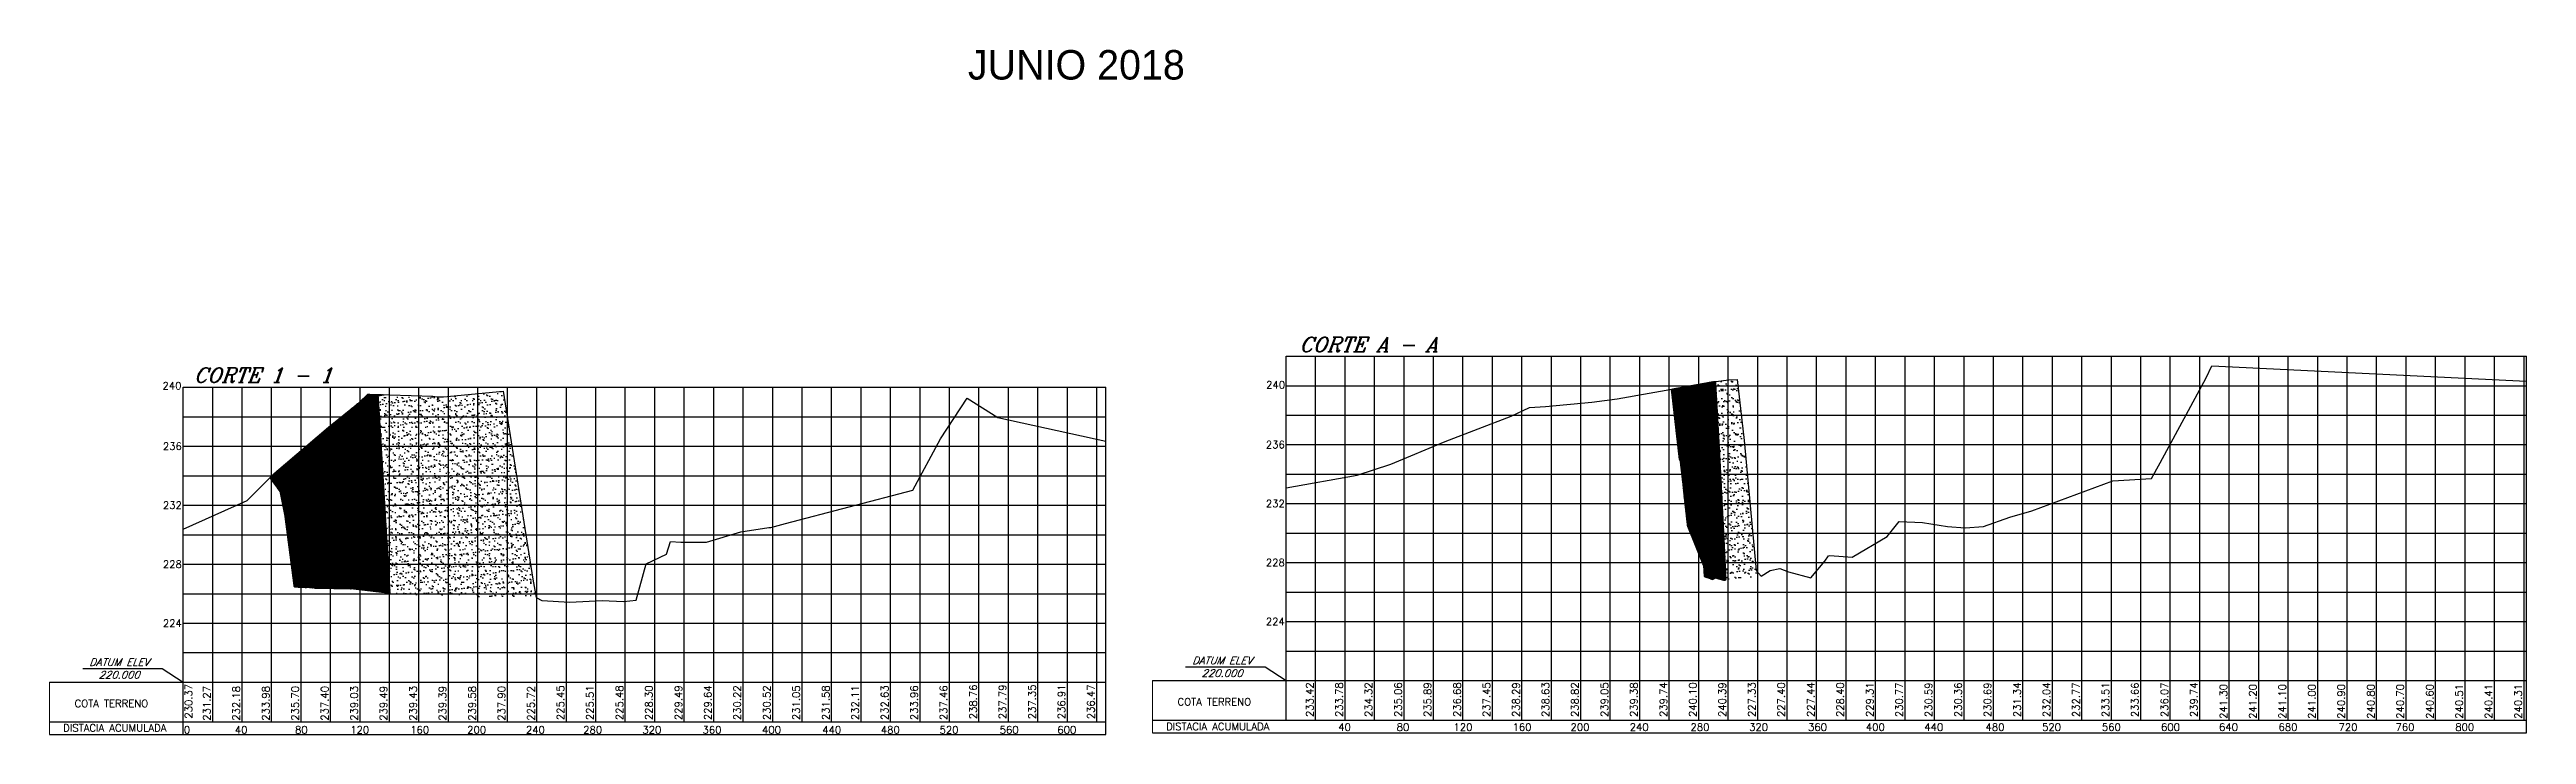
# Model space of a CAD drawing. Header units: metres. Extents: x 708931 to 723899, y 5405153 to 5413472.
# Drawn here: x 715512 to 717193, y 5407401 to 5407866 of the extents above; entities that cross this region are included whole.
import ezdxf
from ezdxf.enums import TextEntityAlignment as Align

# ---------------------------------------------------------------- set-up
doc = ezdxf.new("R2010")
doc.units = ezdxf.units.M
doc.header["$LTSCALE"] = 12.7
doc.header["$MEASUREMENT"] = 0
for name, color, linetype in [('EROSION-2018', 34, 'Continuous'), ('PBASE', 7, 'Continuous'), ('PEGCT', 7, 'Continuous'), ('PGRID', 250, 'Continuous'), ('PGRIDT', 7, 'Continuous'), ('texto', 7, 'Continuous')]:
    doc.layers.add(name, color=color, linetype=linetype)
doc.layers.add('FORMATO', color=7, linetype='Continuous', lineweight=13)
doc.styles.add('5mm', font='simplex', dxfattribs={"height": 2.5})
doc.styles.add('C10O', font='complex', dxfattribs={"oblique": 20, "height": 4.167})
pattern_1 = [(45, (0, 0), (-0.0883883476483, 0.0883883476483), [])]

msp = doc.modelspace()

# ---------------------------------------------------------------- texts
at = {"style": 'C10O', "oblique": 20}
for s, p in [('CORTE A - A', (716407.1, 5407660.9)), ('CORTE 1 - 1', (715656.9, 5407640.1))]:
    msp.add_text(s, height=10, dxfattribs=at).set_placement(p, align=Align.CENTER)
at = {"layer": 'PEGCT', "style": '5mm'}
for s, p in [('230.37', (715610.5, 5407423.9)), ('231.27', (715622.8, 5407422.5)), ('232.18', (715642.8, 5407422.5)), ('233.98', (715662.8, 5407422.5)), ('235.70', (715682.8, 5407422.5)), ('237.40', (715702.8, 5407422.5)), ('239.03', (715722.8, 5407422.5)), ('239.49', (715742.8, 5407422.5)), ('239.43', (715762.8, 5407422.5)), ('239.39', (715782.8, 5407422.5)), ('239.58', (715802.8, 5407422.5)), ('237.90', (715822.8, 5407422.5)), ('225.72', (715842.8, 5407422.5)), ('225.45', (715862.8, 5407422.9)), ('225.51', (715882.8, 5407422.9)), ('225.48', (715902.8, 5407422.9)), ('228.30', (715922.8, 5407422.9)), ('229.49', (715942.8, 5407422.9)), ('229.64', (715962.8, 5407422.9)), ('230.22', (715982.8, 5407422.9)), ('230.52', (716002.8, 5407422.9)), ('231.05', (716022.8, 5407422.9)), ('231.58', (716042.8, 5407422.9)), ('232.11', (716062.8, 5407422.9)), ('232.63', (716082.8, 5407422.9)), ('233.96', (716102.8, 5407422.9)), ('237.46', (716122.8, 5407422.9)), ('238.76', (716142.8, 5407423.5)), ('237.79', (716162.8, 5407423.5)), ('237.35', (716182.8, 5407423.5)), ('236.91', (716202.8, 5407423.5)), ('236.47', (716222.8, 5407423.5)), ('233.42', (716371.2, 5407425)), ('233.78', (716391.2, 5407425)), ('234.32', (716411.2, 5407425)), ('235.06', (716431.2, 5407425)), ('235.89', (716451.2, 5407425)), ('236.68', (716471.2, 5407425)), ('237.45', (716491.2, 5407425)), ('238.29', (716511.2, 5407425)), ('238.63', (716531.2, 5407425)), ('238.82', (716551.2, 5407425)), ('239.05', (716571.2, 5407425)), ('239.38', (716591.2, 5407425)), ('239.74', (716611.2, 5407425)), ('240.10', (716631.2, 5407425)), ('240.39', (716651.2, 5407425)), ('227.33', (716671.2, 5407425)), ('227.40', (716691.2, 5407425)), ('227.44', (716711.2, 5407425)), ('228.40', (716731.2, 5407425)), ('229.31', (716751.2, 5407425)), ('230.77', (716771.2, 5407424.9)), ('230.59', (716791.2, 5407424.9)), ('230.36', (716811.2, 5407424.9)), ('230.69', (716831.2, 5407424.9)), ('231.34', (716851.2, 5407424.9)), ('232.04', (716871.2, 5407424.9)), ('232.77', (716891.2, 5407424.9)), ('233.51', (716911.2, 5407424.9)), ('233.66', (716931.2, 5407424.9)), ('236.07', (716951.2, 5407424.9)), ('239.74', (716971.2, 5407424.9)), ('241.30', (716991.2, 5407423.8)), ('241.20', (717011.2, 5407423.8)), ('241.10', (717031.2, 5407423.8)), ('241.00', (717051.2, 5407423.8)), ('240.90', (717071.2, 5407423.8)), ('240.80', (717091.2, 5407423.8)), ('240.70', (717111.2, 5407423.8)), ('240.60', (717131.2, 5407423.8)), ('240.51', (717151.2, 5407423.8)), ('240.41', (717171.2, 5407423.8)), ('240.31', (717191.2, 5407423.8))]:
    msp.add_text(s, height=5, rotation=90, dxfattribs=at).set_placement(p, align=Align.BOTTOM_CENTER)
for s, p in [('COTA TERRENO', (715554.1, 5407422.4)), ('COTA TERRENO', (716302.5, 5407423.5)), ('DISTACIA ACUMULADA', (715556.4, 5407405.8)), ('0', (715605.4, 5407404.5)), ('40', (715642.1, 5407404.5)), ('80', (715683, 5407404.5)), ('120', (715722.6, 5407404.5)), ('160', (715763.3, 5407404.5)), ('200', (715801.9, 5407404.5)), ('240', (715841.8, 5407404.5)), ('280', (715880.7, 5407404.5)), ('320', (715920.8, 5407404.5)), ('360', (715961.6, 5407404.5)), ('400', (716002, 5407404.5)), ('440', (716042.9, 5407404.5)), ('480', (716082.6, 5407404.5)), ('520', (716122.5, 5407404.5)), ('560', (716163.3, 5407404.5)), ('600', (716202.4, 5407404.5)), ('DISTACIA ACUMULADA', (716304.8, 5407406.8)), ('40', (716390.9, 5407406.4)), ('80', (716430.5, 5407406.4)), ('120', (716471.2, 5407406.4)), ('160', (716511.3, 5407406.4)), ('200', (716550.6, 5407406.4)), ('240', (716590.8, 5407406.4)), ('280', (716632, 5407406.4)), ('320', (716671.8, 5407406.4)), ('360', (716711.8, 5407406.4)), ('400', (716751, 5407406.4)), ('440', (716790.7, 5407406.4)), ('480', (716832.2, 5407406.4)), ('520', (716870.6, 5407406.4)), ('560', (716911.2, 5407406.4)), ('600', (716951.3, 5407406.4)), ('640', (716990.7, 5407406.4)), ('680', (717031, 5407406.4)), ('720', (717071.8, 5407406.4)), ('760', (717110.4, 5407406.4)), ('800', (717151, 5407406.4))]:
    msp.add_text(s, height=5, dxfattribs=at).set_placement(p, align=Align.MIDDLE_CENTER)
at = {"layer": 'PGRIDT', "style": '5mm'}
for s, p in [('240', (715601.6, 5407638)), ('240', (716350.5, 5407638.6)), ('236', (715601.9, 5407596.9)), ('236', (716350.3, 5407598)), ('232', (715601.9, 5407556.9)), ('232', (716350.3, 5407558)), ('228', (715601.9, 5407516.9)), ('228', (716350.3, 5407518)), ('224', (715601.9, 5407476.9)), ('224', (716350.3, 5407478))]:
    msp.add_text(s, height=5, dxfattribs=at).set_placement(p, align=Align.MIDDLE_RIGHT)
at = {"layer": 'texto', "color": 2, "insert": (716135.3, 5407865.7), "char_height": 20, "width": 379.102, "attachment_point": 1}
msp.add_mtext('JUNIO 2018', dxfattribs=at)

# ---------------------------------------------------------------- blocks, each defined once
blk = doc.blocks.new('datum')
blk.add_line((-1.625, 0), (-0.125, 0))
at = {"style": 'C10O', "oblique": 20}
blk.add_text('DATUM ELEV', height=0.1389, dxfattribs=at).set_placement((-0.9375, 0.05), align=Align.CENTER)
blk.add_attdef('DATUM', text='', height=0.1389, dxfattribs=at).set_placement((-0.9375, -0.18889), align=Align.CENTER)

# ---------------------------------------------------------------- hatches: boundary and pattern name
h = msp.add_hatch()
h.set_pattern_fill('ANSI31', color=30, style=0)
h.set_pattern_definition(pattern_1)
h.paths.add_polyline_path([(715705.2, 5407612.8), (715706.2, 5407601.4), (715710.1, 5407567.1), (715715.2, 5407522.6), (715717.8, 5407500.1), (715743.3, 5407497.1), (715743.3, 5407497.1), (715743, 5407497.4), (715742.9, 5407498.5), (715742.6, 5407500.6), (715742, 5407505.6), (715740.7, 5407519.1), (715738.3, 5407547.1), (715734.4, 5407593.5), (715732.6, 5407614.6), (715731.1, 5407632.1), (715728.1, 5407632.2), (715722.8, 5407627.2)])
h = msp.add_hatch()
h.set_pattern_fill('ANSI31', color=4, style=0)
h.set_pattern_definition(pattern_1)
h.paths.add_polyline_path([(715736.1, 5407616.9), (715732.4, 5407616.9), (715734.1, 5407596.9), (715737.3, 5407596.9), (715737, 5407601.6)])
h.paths.add_polyline_path([(715735.2, 5407631), (715739.6, 5407631.9), (715731.1, 5407632.1), (715732.4, 5407616.9), (715736.1, 5407616.9)])
h.paths.add_polyline_path([(715737.3, 5407596.9), (715734.1, 5407596.9), (715735.8, 5407576.9), (715738.5, 5407576.9)])
h.paths.add_polyline_path([(715738.5, 5407576.9), (715735.8, 5407576.9), (715736.9, 5407563.3), (715737.5, 5407556.9), (715739.7, 5407556.9)])
h.paths.add_polyline_path([(715739.7, 5407556.9), (715737.5, 5407556.9), (715740.1, 5407526.2), (715742, 5407505.6), (715742.8, 5407498.8), (715742.8, 5407505.6)])
h = msp.add_hatch()
h.set_pattern_fill('AR-SAND', color=46, scale=3, style=0)
h.set_pattern_definition([(37.5, (8539.863, -2462.7115), (-0.1889800743, 5.780471307), [0, -4.56, 0, -5.1, 0, -4.875]), (7.5, (8539.863, -2462.7115), (5.309330116, 8.466438196), [0, -2.46, 0, -4.11, 0, -1.575]), (327.5, (8536.173, -2462.7115), (9.3424255853, 0.0169771606), [0, -1.5, 0, -5.4, 0, -7.05]), (317.5, (8536.173, -2462.7115), (9.018379814, 2.633026695), [0, -0.75, 0, -3.54, 0, -4.05])])
h.paths.add_polyline_path([(715735.2, 5407631), (715739.6, 5407631.9), (715755.4, 5407631.4), (715765.4, 5407631.1), (715772.2, 5407630.9), (715775.2, 5407630.5), (715777.7, 5407630.5), (715779.4, 5407630.5), (715781.2, 5407630.6), (715785.2, 5407631), (715791.1, 5407631.6), (715797.4, 5407632.2), (715806.5, 5407633), (715809.8, 5407633.3), (715812.9, 5407633.6), (715814.8, 5407633.8), (715816.9, 5407634), (715819.9, 5407634.3), (715823.7, 5407610.1), (715833.5, 5407548.9), (715836.9, 5407526.9), (715840.1, 5407506.8), (715841.4, 5407499.5), (715842.3, 5407494.4), (715841.8, 5407494.3), (715840.8, 5407494.2), (715837.2, 5407493.9), (715835.4, 5407493.8), (715831.3, 5407493.9), (715826.2, 5407494.1), (715814.3, 5407494.5), (715797.8, 5407495.1), (715786.3, 5407495.6), (715780.4, 5407495.8), (715762, 5407496.4), (715751.7, 5407496.8), (715743.9, 5407497.1), (715743.3, 5407497.1), (715743, 5407502.3), (715741.8, 5407522.9), (715740.4, 5407545.9), (715740, 5407552.4), (715738.8, 5407572.3), (715738.2, 5407581.4), (715737.6, 5407592.3), (715736.4, 5407611.2), (715735.7, 5407622.8)])
h = msp.add_hatch()
h.set_pattern_fill('ANSI31', color=2)
h.set_pattern_definition(pattern_1)
h.paths.add_polyline_path([(716621.3, 5407578), (716619.6, 5407578), (716621.8, 5407558), (716623.7, 5407558)])
h.paths.add_polyline_path([(716618.1, 5407604.4), (716614.2, 5407635.9), (716613.1, 5407635.7), (716619.6, 5407578), (716621.3, 5407578)])
h.paths.add_polyline_path([(716623.7, 5407558), (716621.8, 5407558), (716623.5, 5407542.8), (716631.2, 5407523.8), (716631.2, 5407525.5), (716625.3, 5407544.1)])
h.paths.add_polyline_path([(716631.2, 5407525.5), (716631.2, 5407523.8), (716633.6, 5407518.1)])
h = msp.add_hatch()
h.set_pattern_fill('ANSI31', color=118)
h.set_pattern_definition(pattern_1)
h.paths.add_polyline_path([(716614.2, 5407635.9), (716615.5, 5407636.2), (716624.9, 5407582.1), (716627.6, 5407566.7), (716627.6, 5407566.5), (716628.2, 5407562.6), (716631, 5407542), (716634.2, 5407517.9), (716634.3, 5407517.6), (716634.4, 5407515.7), (716634.3, 5407515.7), (716630.8, 5407526.8), (716625.3, 5407544.1), (716620.2, 5407587.3), (716615.9, 5407621.6)])
h = msp.add_hatch()
h.set_pattern_fill('ANSI31', color=5)
h.set_pattern_definition(pattern_1)
h.paths.add_polyline_path([(716618.1, 5407636.6), (716615.5, 5407636.2), (716627.6, 5407566.8), (716624.9, 5407586.8), (716619.5, 5407626.4), (716618.2, 5407635.9)])
h = msp.add_hatch()
h.set_pattern_fill('ANSI31', color=102, style=0)
h.set_pattern_definition(pattern_1)
h.paths.add_polyline_path([(716621.7, 5407637.3), (716618.1, 5407636.6), (716634.2, 5407518), (716634, 5407522.1), (716632.4, 5407547.6), (716632.4, 5407548), (716630.1, 5407564.1), (716628.9, 5407572.5), (716627.6, 5407582.1), (716627, 5407588), (716626, 5407597.1), (716625, 5407606.3), (716623.5, 5407620.6), (716622.4, 5407630.7), (716622, 5407634.3)])
h = msp.add_hatch()
h.set_pattern_fill('ANSI31', color=1, style=0)
h.set_pattern_definition(pattern_1)
h.paths.add_polyline_path([(716625.9, 5407638), (716634.2, 5407639.5), (716636.9, 5407578), (716638.8, 5407538), (716640.3, 5407506.5), (716634.9, 5407508.3), (716634.3, 5407518), (716633, 5407538), (716631.8, 5407558), (716630.5, 5407578), (716629.2, 5407598)])
h = msp.add_hatch()
h.set_pattern_fill('ANSI31', color=30, style=0)
h.set_pattern_definition(pattern_1)
h.paths.add_polyline_path([(716634.2, 5407639.5), (716634.3, 5407638.4), (716635.9, 5407600.5), (716640.3, 5407506.3), (716642.5, 5407507.4), (716648.3, 5407505.8), (716649.6, 5407506.1), (716649.7, 5407506.3), (716649.5, 5407509.2), (716648.8, 5407520.3), (716645.6, 5407569.2), (716642.9, 5407612.7), (716642, 5407626.8), (716640.2, 5407640.6)])
h = msp.add_hatch()
h.set_pattern_fill('ANSI31', color=4, style=0)
h.set_pattern_definition(pattern_1)
h.paths.add_polyline_path([(716642.7, 5407640.9), (716641, 5407640.7), (716640.2, 5407640.6), (716642, 5407626.8), (716649.7, 5407506.3), (716649.8, 5407506.3), (716649.6, 5407510.3), (716649, 5407523.2), (716647.9, 5407545.5), (716645.5, 5407592.1), (716643.4, 5407629.7)])
h = msp.add_hatch()
h.set_pattern_fill('AR-SAND', color=46, scale=3, style=0)
h.set_pattern_definition([(37.5, (0, 0), (-0.1889800743, 5.780471307), [0, -4.56, 0, -5.1, 0, -4.875]), (7.5, (0, 0), (5.309330116, 8.466438196), [0, -2.46, 0, -4.11, 0, -1.575]), (327.5, (-3.69, 0), (9.3424255853, 0.0169771606), [0, -1.5, 0, -5.4, 0, -7.05]), (317.5, (-3.69, 0), (9.018379814, 2.633026695), [0, -0.75, 0, -3.54, 0, -4.05])])
h.paths.add_polyline_path([(716642.8, 5407640.9), (716645.8, 5407641.3), (716648.4, 5407641.6), (716651.7, 5407642), (716654.6, 5407642.1), (716657.2, 5407642.1), (716658.7, 5407628.9), (716665.5, 5407562.5), (716668.8, 5407526.9), (716670.1, 5407512.6), (716673.5, 5407508.7), (716662.5, 5407507.7), (716654.5, 5407506.9), (716649.8, 5407506.3), (716646.6, 5407570.8), (716644.4, 5407610.9)])
h = msp.add_hatch()
h.set_pattern_fill('ANSI31', color=1, style=0)
h.set_pattern_definition(pattern_1)
h.paths.add_polyline_path([(715717.8, 5407500.1), (715711.3, 5407556.9), (715709, 5407576.9), (715706.7, 5407596.9), (715705.2, 5407612.8), (715684.2, 5407595.1), (715684.6, 5407591.4), (715692, 5407500.5)])
h = msp.add_hatch()
h.set_pattern_fill('ANSI31', color=102, style=0)
h.set_pattern_definition(pattern_1)
h.paths.add_polyline_path([(715661.5, 5407575.3), (715668.5, 5407565.7), (715671.7, 5407549.6), (715678, 5407501.3), (715686.5, 5407501), (715685.6, 5407507.7), (715684.9, 5407514.1), (715682.7, 5407531), (715681.1, 5407543.7), (715680.1, 5407551.7), (715678.1, 5407568), (715677.5, 5407573.1), (715671.1, 5407578.5), (715667.9, 5407581.3), (715664.7, 5407578.5)])
h = msp.add_hatch()
h.set_pattern_fill('ANSI31', color=4, style=0)
h.set_pattern_definition(pattern_1)
h.paths.add_polyline_path([(715742.8, 5407505.6), (715742.8, 5407498.8), (715743, 5407497.4), (715743.3, 5407497.1)])
at = {"layer": 'EROSION-2018'}
h = msp.add_hatch(dxfattribs=at)
h.set_pattern_fill('ANSI31', color=256)
h.set_pattern_definition(pattern_1)
h.paths.add_polyline_path([(716613.1, 5407635.7), (716612.6, 5407635.6), (716617.9, 5407588), (716618.4, 5407588)])
at = {"layer": 'texto'}
h = msp.add_hatch(dxfattribs=at)
h.set_pattern_fill('ANSI31', color=216, style=0)
h.set_pattern_definition(pattern_1)
h.paths.add_polyline_path([(716621.7, 5407637.3), (716622.9, 5407637.5), (716625.9, 5407638), (716629.2, 5407598), (716632.4, 5407547.6), (716628.1, 5407578)])
h = msp.add_hatch(dxfattribs=at)
h.set_pattern_fill('ANSI31', color=216, style=0)
h.set_pattern_definition(pattern_1)
h.paths.add_polyline_path([(715667.9, 5407581.3), (715684.3, 5407595.2), (715688, 5407548.5), (715690.4, 5407519.1), (715692, 5407500.7), (715686.5, 5407501.1), (715677.4, 5407573.1)])

# ---------------------------------------------------------------- linework, layer by layer
at = {"color": 5}
for points in [[(716351.2, 5407568.7), (716399.4, 5407577.2), (716422.3, 5407584.8), (716459.1, 5407600.2), (716504, 5407617.4), (716516.4, 5407623.3), (716527.2, 5407623.9), (716558.7, 5407626.9), (716575.9, 5407629), (716641, 5407640.7), (716651.7, 5407642), (716657.2, 5407642.1), (716662, 5407600.8), (716670.1, 5407512.6), (716673.5, 5407508.7), (716679.6, 5407512.7), (716686.2, 5407513.9), (716692.1, 5407511.7), (716707.2, 5407507.6), (716716.8, 5407519), (716719.3, 5407522.6), (716720.1, 5407522.7), (716735.2, 5407521.7), (716759.1, 5407535.7), (716767.1, 5407545.9), (716783, 5407545.1), (716799.9, 5407542.5), (716811.9, 5407541.6), (716824.5, 5407542.5), (716842.3, 5407548.8), (716857.2, 5407553.2), (716912.1, 5407573.4), (716938.5, 5407575), (716944.2, 5407585.7), (716975.6, 5407643.4), (716979.3, 5407651.5), (717192.9, 5407641)], [(715602.8, 5407540.6), (715646.3, 5407560.2), (715664.6, 5407578.5), (715701.5, 5407609.8), (715722.2, 5407626.6), (715728.1, 5407632.2), (715772.2, 5407630.9), (715775.2, 5407630.5), (715779.4, 5407630.5), (715819.9, 5407634.3), (715840.1, 5407506.8), (715842.4, 5407494.4), (715842.4, 5407494.4), (715846.1, 5407492.3), (715865.2, 5407491.2), (715887.1, 5407492.2), (715901.6, 5407491.5), (715910.2, 5407492.6), (715916.9, 5407517.2), (715930.8, 5407523.6), (715933.5, 5407532.4), (715940.5, 5407531.8), (715958, 5407531.8), (715981.2, 5407538.9), (716000.3, 5407541.9), (716001.6, 5407541.8), (716011.6, 5407544.5), (716097.8, 5407567.2), (716116.6, 5407602), (716134.8, 5407629.6), (716155.5, 5407616.4), (716228.8, 5407600.3)]]:
    msp.add_lwpolyline(points, dxfattribs=at)
msp.add_lwpolyline([(716623.5, 5407542.8), (716633.6, 5407518.1)])
at = {"layer": 'EROSION-2018'}
for points in [[(716612.6, 5407635.6), (716617.9, 5407588)], [(716613.1, 5407635.7), (716618.4, 5407588)], [(716617.9, 5407588), (716618.4, 5407588)]]:
    msp.add_lwpolyline(points, dxfattribs=at)
at = {"layer": 'FORMATO'}
for p, q in [((715512.1, 5407436.9), (715512.1, 5407401.4)), ((716260.5, 5407438), (716260.5, 5407402.5))]:
    msp.add_line(p, q, dxfattribs=at)
at = {"layer": 'PBASE'}
for p, q in [((715512.1, 5407436.9), (716228.8, 5407436.9)), ((715602.8, 5407436.9), (716228.8, 5407436.9)), ((715602.8, 5407401.4), (715602.8, 5407436.9)), ((715622.8, 5407409.9), (715622.8, 5407436.9)), ((715642.8, 5407409.9), (715642.8, 5407436.9)), ((715662.8, 5407409.9), (715662.8, 5407436.9)), ((715682.8, 5407409.9), (715682.8, 5407436.9)), ((715702.8, 5407409.9), (715702.8, 5407436.9)), ((715722.8, 5407409.9), (715722.8, 5407436.9)), ((715742.8, 5407409.9), (715742.8, 5407436.9)), ((715762.8, 5407409.9), (715762.8, 5407436.9)), ((715782.8, 5407409.9), (715782.8, 5407436.9)), ((715802.8, 5407409.9), (715802.8, 5407436.9)), ((715822.8, 5407409.9), (715822.8, 5407436.9)), ((715842.8, 5407409.9), (715842.8, 5407436.9)), ((715862.8, 5407409.9), (715862.8, 5407436.9)), ((715882.8, 5407409.9), (715882.8, 5407436.9)), ((715902.8, 5407409.9), (715902.8, 5407436.9)), ((715922.8, 5407409.9), (715922.8, 5407436.9)), ((715942.8, 5407409.9), (715942.8, 5407436.9)), ((715962.8, 5407409.9), (715962.8, 5407436.9)), ((715982.8, 5407409.9), (715982.8, 5407436.9)), ((716002.8, 5407409.9), (716002.8, 5407436.9)), ((716022.8, 5407409.9), (716022.8, 5407436.9)), ((716042.8, 5407409.9), (716042.8, 5407436.9)), ((716062.8, 5407409.9), (716062.8, 5407436.9)), ((716082.8, 5407409.9), (716082.8, 5407436.9)), ((716102.8, 5407409.9), (716102.8, 5407436.9)), ((716122.8, 5407409.9), (716122.8, 5407436.9)), ((716142.8, 5407409.9), (716142.8, 5407436.9)), ((716162.8, 5407409.9), (716162.8, 5407436.9)), ((716182.8, 5407409.9), (716182.8, 5407436.9)), ((716202.8, 5407409.9), (716202.8, 5407436.9)), ((716222.8, 5407409.9), (716222.8, 5407436.9)), ((716228.8, 5407424.2), (716228.8, 5407436.9)), ((716228.8, 5407401.4), (716228.8, 5407436.9)), ((716260.5, 5407438), (716548.4, 5407438)), ((716351.2, 5407438), (717192.9, 5407438)), ((716351.2, 5407411), (716351.2, 5407438)), ((716371.2, 5407411), (716371.2, 5407438)), ((716391.2, 5407411), (716391.2, 5407438)), ((716411.2, 5407411), (716411.2, 5407438)), ((716431.2, 5407411), (716431.2, 5407438)), ((716451.2, 5407411), (716451.2, 5407438)), ((716471.2, 5407411), (716471.2, 5407438)), ((716491.2, 5407411), (716491.2, 5407438)), ((716511.2, 5407411), (716511.2, 5407438)), ((716531.2, 5407411), (716531.2, 5407438)), ((716551.2, 5407411), (716551.2, 5407438)), ((716571.2, 5407411), (716571.2, 5407438)), ((716591.2, 5407411), (716591.2, 5407438)), ((716611.2, 5407411), (716611.2, 5407438)), ((716631.2, 5407411), (716631.2, 5407438)), ((716651.2, 5407411), (716651.2, 5407438)), ((716671.2, 5407411), (716671.2, 5407438)), ((716691.2, 5407411), (716691.2, 5407438)), ((716711.2, 5407411), (716711.2, 5407438)), ((716731.2, 5407411), (716731.2, 5407438)), ((716751.2, 5407411), (716751.2, 5407438)), ((716771.2, 5407411), (716771.2, 5407438)), ((716791.2, 5407411), (716791.2, 5407438)), ((716811.2, 5407411), (716811.2, 5407438)), ((716831.2, 5407411), (716831.2, 5407438)), ((716851.2, 5407411), (716851.2, 5407438)), ((716871.2, 5407411), (716871.2, 5407438)), ((716891.2, 5407411), (716891.2, 5407438)), ((716911.2, 5407411), (716911.2, 5407438)), ((716931.2, 5407411), (716931.2, 5407438)), ((716951.2, 5407411), (716951.2, 5407438)), ((716971.2, 5407411), (716971.2, 5407438)), ((716991.2, 5407411), (716991.2, 5407438)), ((717011.2, 5407411), (717011.2, 5407438)), ((717031.2, 5407411), (717031.2, 5407438)), ((717051.2, 5407411), (717051.2, 5407438)), ((717071.2, 5407411), (717071.2, 5407438)), ((717091.2, 5407411), (717091.2, 5407438)), ((717111.2, 5407411), (717111.2, 5407438)), ((717131.2, 5407411), (717131.2, 5407438)), ((717151.2, 5407411), (717151.2, 5407438)), ((717171.2, 5407411), (717171.2, 5407438)), ((717191.2, 5407411), (717191.2, 5407438)), ((717192.9, 5407425.3), (717192.9, 5407438)), ((717192.9, 5407402.5), (717192.9, 5407438)), ((716260.5, 5407411), (717192.9, 5407411)), ((715512.1, 5407409.9), (716228.8, 5407409.9)), ((715512.1, 5407401.4), (716228.8, 5407401.4)), ((716260.5, 5407402.5), (717192.9, 5407402.5))]:
    msp.add_line(p, q, dxfattribs=at)
for points in [[(715588.6, 5407446.2), (715602.8, 5407436.9)], [(716337, 5407447.3), (716351.2, 5407438)]]:
    msp.add_lwpolyline(points, dxfattribs=at)
at = {"layer": 'PGRID'}
for p, q in [((716351.2, 5407658), (717192.9, 5407658)), ((716351.2, 5407438), (716351.2, 5407658)), ((716371.2, 5407438), (716371.2, 5407658)), ((716391.2, 5407438), (716391.2, 5407658)), ((716411.2, 5407438), (716411.2, 5407658)), ((716431.2, 5407438), (716431.2, 5407658)), ((716451.2, 5407438), (716451.2, 5407658)), ((716471.2, 5407438), (716471.2, 5407658)), ((716491.2, 5407438), (716491.2, 5407658)), ((716511.2, 5407438), (716511.2, 5407658)), ((716531.2, 5407438), (716531.2, 5407658)), ((716551.2, 5407438), (716551.2, 5407658)), ((716571.2, 5407438), (716571.2, 5407658)), ((716591.2, 5407438), (716591.2, 5407658)), ((716611.2, 5407438), (716611.2, 5407658)), ((716631.2, 5407438), (716631.2, 5407658)), ((716651.2, 5407438), (716651.2, 5407658)), ((716671.2, 5407438), (716671.2, 5407658)), ((716691.2, 5407438), (716691.2, 5407658)), ((716711.2, 5407438), (716711.2, 5407658)), ((716731.2, 5407438), (716731.2, 5407658)), ((716751.2, 5407438), (716751.2, 5407658)), ((716771.2, 5407438), (716771.2, 5407658)), ((716791.2, 5407438), (716791.2, 5407658)), ((716811.2, 5407438), (716811.2, 5407658)), ((716831.2, 5407438), (716831.2, 5407658)), ((716851.2, 5407438), (716851.2, 5407658)), ((716871.2, 5407438), (716871.2, 5407658)), ((716891.2, 5407438), (716891.2, 5407658)), ((716911.2, 5407438), (716911.2, 5407658)), ((716931.2, 5407438), (716931.2, 5407658)), ((716951.2, 5407438), (716951.2, 5407658)), ((716971.2, 5407438), (716971.2, 5407658)), ((716991.2, 5407438), (716991.2, 5407658)), ((717011.2, 5407438), (717011.2, 5407658)), ((717031.2, 5407438), (717031.2, 5407658)), ((717051.2, 5407438), (717051.2, 5407658)), ((717071.2, 5407438), (717071.2, 5407658)), ((717091.2, 5407438), (717091.2, 5407658)), ((717111.2, 5407438), (717111.2, 5407658)), ((717131.2, 5407438), (717131.2, 5407658)), ((717151.2, 5407438), (717151.2, 5407658)), ((717171.2, 5407438), (717171.2, 5407658)), ((717191.2, 5407438), (717191.2, 5407658)), ((717192.9, 5407438), (717192.9, 5407658)), ((715602.8, 5407636.9), (716228.8, 5407636.9)), ((715602.8, 5407436.9), (715602.8, 5407636.9)), ((715602.8, 5407636.9), (716228.8, 5407636.9)), ((715602.8, 5407436.9), (715602.8, 5407636.9)), ((715622.8, 5407436.9), (715622.8, 5407636.9)), ((715642.8, 5407436.9), (715642.8, 5407636.9)), ((715662.8, 5407436.9), (715662.8, 5407636.9)), ((715682.8, 5407436.9), (715682.8, 5407636.9)), ((715702.8, 5407436.9), (715702.8, 5407636.9)), ((715722.8, 5407436.9), (715722.8, 5407636.9)), ((715742.8, 5407436.9), (715742.8, 5407636.9)), ((715762.8, 5407436.9), (715762.8, 5407636.9)), ((715782.8, 5407436.9), (715782.8, 5407636.9)), ((715802.8, 5407436.9), (715802.8, 5407636.9)), ((715822.8, 5407436.9), (715822.8, 5407636.9)), ((715842.8, 5407436.9), (715842.8, 5407636.9)), ((715862.8, 5407436.9), (715862.8, 5407636.9)), ((715882.8, 5407436.9), (715882.8, 5407636.9)), ((715902.8, 5407436.9), (715902.8, 5407636.9)), ((715922.8, 5407436.9), (715922.8, 5407636.9)), ((715942.8, 5407436.9), (715942.8, 5407636.9)), ((715962.8, 5407436.9), (715962.8, 5407636.9)), ((715982.8, 5407436.9), (715982.8, 5407636.9)), ((716002.8, 5407436.9), (716002.8, 5407636.9)), ((716022.8, 5407436.9), (716022.8, 5407636.9)), ((716042.8, 5407436.9), (716042.8, 5407636.9)), ((716062.8, 5407436.9), (716062.8, 5407636.9)), ((716082.8, 5407436.9), (716082.8, 5407636.9)), ((716102.8, 5407436.9), (716102.8, 5407636.9)), ((716122.8, 5407436.9), (716122.8, 5407636.9)), ((716142.8, 5407436.9), (716142.8, 5407636.9)), ((716162.8, 5407436.9), (716162.8, 5407636.9)), ((716182.8, 5407436.9), (716182.8, 5407636.9)), ((716202.8, 5407436.9), (716202.8, 5407636.9)), ((716222.8, 5407436.9), (716222.8, 5407636.9)), ((716228.8, 5407436.9), (716228.8, 5407636.9)), ((716228.8, 5407436.9), (716228.8, 5407636.9)), ((716351.2, 5407638), (717192.9, 5407638)), ((715602.8, 5407616.9), (716228.8, 5407616.9)), ((716351.2, 5407618), (717192.9, 5407618)), ((715602.8, 5407596.9), (716228.8, 5407596.9)), ((716351.2, 5407598), (717192.9, 5407598)), ((716617.9, 5407588), (716618.4, 5407588)), ((715602.8, 5407576.9), (716228.8, 5407576.9)), ((716351.2, 5407578), (717192.9, 5407578)), ((715602.8, 5407556.9), (716228.8, 5407556.9)), ((716351.2, 5407558), (717192.9, 5407558)), ((715602.8, 5407536.9), (716228.8, 5407536.9)), ((716351.2, 5407538), (717192.9, 5407538)), ((715602.8, 5407516.9), (716228.8, 5407516.9)), ((716351.2, 5407518), (717192.9, 5407518)), ((715602.8, 5407496.9), (716228.8, 5407496.9)), ((716351.2, 5407498), (717192.9, 5407498)), ((716351.2, 5407478), (717192.9, 5407478)), ((715602.8, 5407476.9), (716228.8, 5407476.9)), ((715602.8, 5407456.9), (716228.8, 5407456.9)), ((716351.2, 5407458), (717192.9, 5407458))]:
    msp.add_line(p, q, dxfattribs=at)

# ---------------------------------------------------------------- block references
at = {"layer": 'PBASE', "xscale": 35.99712023045868, "yscale": 35.99712023045868, "zscale": 35.99712023045868}
for p in [(715593.1, 5407446.2), (716341.5, 5407447.3)]:
    msp.add_blockref('datum', p, dxfattribs=at).add_auto_attribs({'DATUM': '220.000'})

msp.set_redraw_order([(e.dxf.handle, doc.entitydb.next_handle()) for e in msp.query("TEXT MTEXT ATTDEF DIMENSION ARC_DIMENSION")])  # texts and dimensions are drawn at this point

doc.saveas('drawing.dxf')
